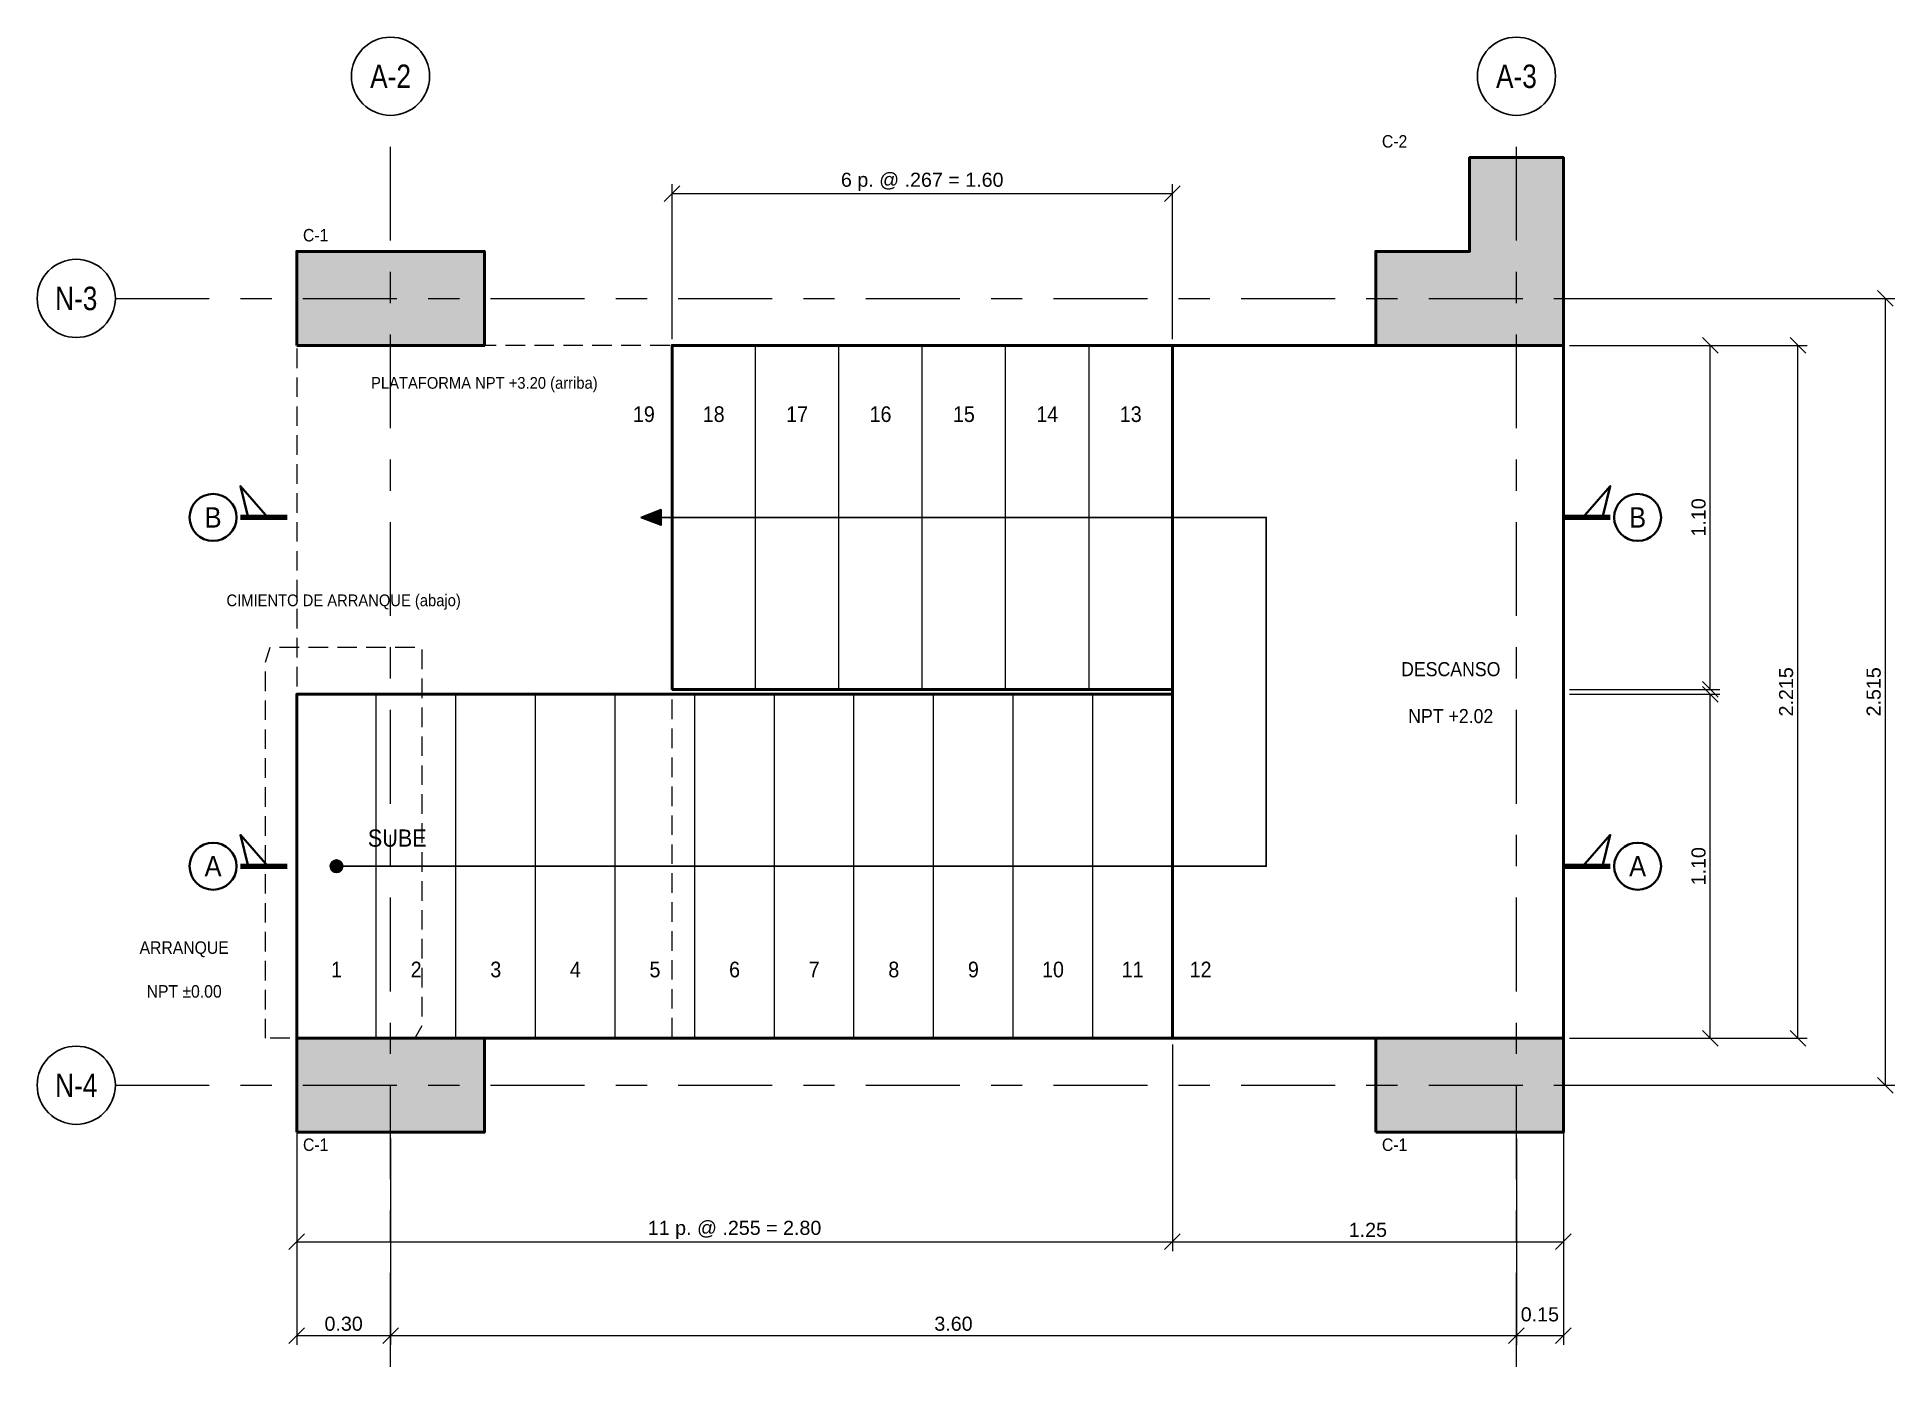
# Model space of a CAD drawing. Header units: metres. Extents: x 0 to 11, y -1 to 140.
# Drawn here: x 5.27 to 11.21, y -0.9 to 3.35 of the extents above; entities that cross this region are included whole.
import ezdxf
from ezdxf.enums import TextEntityAlignment as Align

# ---------------------------------------------------------------- set-up
doc = ezdxf.new("R2010")
doc.units = ezdxf.units.M
doc.linetypes.add('EJE25', pattern=[0.4375, 0.3, -0.05, 0.0375, -0.05])
for name, color, linetype, lineweight in [('E-COLUMNA', 7, 'Continuous', 50), ('E-COLUMNA-ACH', 252, 'Continuous', 0), ('E-CORTE', 7, 'Continuous', 50), ('E-COTA', 7, 'Continuous', 13), ('E-EJES', 1, 'Continuous', 18), ('E-EJES-ID', 7, 'Continuous', 25), ('E-OCULTO', 8, 'Continuous', 18), ('E-PROYECCION', 8, 'Continuous', 18), ('E-SECCION', 7, 'Continuous', 35), ('E-TEXTO', 7, 'Continuous', 18), ('E-TITULO', 7, 'Continuous', 35)]:
    doc.layers.add(name, color=color, linetype=linetype, lineweight=lineweight)
doc.layers.add('E-ESC-FLECHA', color=7, linetype='Continuous')
doc.layers.add('E-ESC-NUM', color=7, linetype='Continuous')
doc.styles.add('ARIAL', font='arial.ttf')
doc.dimstyles.new('COTA25', dxfattribs={"dimtxt": 0.045, "dimasz": 0.03, "dimexe": 0.03, "dimexo": 0.02, "dimgap": 0.015, "dimtad": 1, "dimzin": 0, "dimdsep": 46, "dimtxsty": 'ARIAL', "dimtsz": 0.025, "dimcen": 2.5, "dimclrd": 7, "dimclre": 7, "dimclrt": 7, "dimazin": 3, "dimtfac": 1, "dimtmove": 2, "dimatfit": 3, "dimlwd": 13, "dimlwe": 13})

msp = doc.modelspace()

# ---------------------------------------------------------------- texts
at = {"layer": 'E-EJES-ID', "style": 'ARIAL', "width": 0.8}
for s, p in [('A-2', (6.4, 3.225)), ('A-3', (10, 3.225)), ('N-3', (5.395, 2.515)), ('N-4', (5.395, 0))]:
    msp.add_text(s, height=0.075, dxfattribs=at).set_placement(p, align=Align.MIDDLE_CENTER)
at = {"layer": 'E-ESC-NUM', "style": 'ARIAL', "width": 0.9}
for s, p in [('19', (7.21, 2.145)), ('18', (7.4333, 2.145)), ('17', (7.7, 2.145)), ('16', (7.9667, 2.145)), ('15', (8.2333, 2.145)), ('14', (8.5, 2.145)), ('13', (8.7667, 2.145)), ('1', (6.2273, 0.37)), ('2', (6.4818, 0.37)), ('3', (6.7364, 0.37)), ('4', (6.9909, 0.37)), ('5', (7.2455, 0.37)), ('6', (7.5, 0.37)), ('7', (7.7545, 0.37)), ('8', (8.0091, 0.37)), ('9', (8.2636, 0.37)), ('10', (8.5182, 0.37)), ('11', (8.7727, 0.37)), ('12', (8.99, 0.37))]:
    msp.add_text(s, height=0.05, dxfattribs=at).set_placement(p, align=Align.MIDDLE_CENTER)
at = {"layer": 'E-SECCION', "style": 'ARIAL', "width": 0.9}
for s, p in [('B', (5.8325, 1.815)), ('B', (10.3875, 1.815)), ('A', (5.8325, 0.7)), ('A', (10.3875, 0.7))]:
    msp.add_text(s, height=0.065, dxfattribs=at).set_placement(p, align=Align.MIDDLE_CENTER)
at = {"layer": 'E-TEXTO', "style": 'ARIAL', "width": 0.9}
for s, p in [('C-2', (9.57, 2.985)), ('C-1', (6.12, 2.685))]:
    msp.add_text(s, height=0.04, dxfattribs=at).set_placement(p, align=Align.BOTTOM_LEFT)
for s, height, p in [('PLATAFORMA NPT +3.20 (arriba)', 0.0375, (6.7, 2.245)), ('DESCANSO', 0.045, (9.79, 1.33)), ('NPT +2.02', 0.045, (9.79, 1.18)), ('ARRANQUE', 0.04, (5.74, 0.44)), ('NPT ±0.00', 0.04, (5.74, 0.3))]:
    msp.add_text(s, height=height, dxfattribs=at).set_placement(p, align=Align.MIDDLE_CENTER)
msp.add_text('CIMIENTO DE ARRANQUE (abajo)', height=0.0375, dxfattribs=at).set_placement((6.25, 1.52), align=Align.BOTTOM_CENTER)
for p in [(6.12, -0.17), (9.57, -0.17)]:
    msp.add_text('C-1', height=0.04, dxfattribs=at).set_placement(p, align=Align.TOP_LEFT)
at = {"layer": 'E-TITULO', "style": 'ARIAL', "width": 0.9}
msp.add_text('SUBE', height=0.055, dxfattribs=at).set_placement((6.3273, 0.79), align=Align.MIDDLE_LEFT)

# ---------------------------------------------------------------- dimensions: what is measured, and where the dimension line sits
at = {"layer": 'E-COTA'}
for base, p1, p2, text in [((7.3, 2.85), (7.3, 2.365), (8.9, 2.365), '6 p. @ .267 = 1.60'), ((6.1, -0.5), (6.1, 0.15), (8.9, 0.15), '11 p. @ .255 = 2.80'), ((8.9, -0.5), (8.9, 0.15), (10.15, 0.15), '1.25')]:
    msp.add_linear_dim(base=base, p1=p1, p2=p2, text=text, dimstyle='COTA25', override={"dimdec": 2}, dxfattribs=at).render()
for base, p1, p2, override in [((11.18, 0), (10.15, 0), (10.15, 2.515), {"dimdec": 3}), ((10.62, 1.265), (10.15, 1.265), (10.15, 2.365), {"dimdec": 2}), ((10.9, 0.15), (10.15, 0.15), (10.15, 2.365), {"dimdec": 3}), ((10.62, 0.15), (10.15, 0.15), (10.15, 1.25), {"dimdec": 2})]:
    msp.add_linear_dim(base=base, p1=p1, p2=p2, angle=90, dimstyle='COTA25', override=override, dxfattribs=at).render()
for base, p1, p2 in [((6.1, -0.8), (6.1, -0.15), (6.4, -0.15)), ((6.4, -0.8), (6.4, -0.15), (10, -0.15)), ((10, -0.8), (10, -0.15), (10.15, -0.15))]:
    msp.add_linear_dim(base=base, p1=p1, p2=p2, dimstyle='COTA25', override={"dimdec": 2}, dxfattribs=at).render()

# ---------------------------------------------------------------- hatches: boundary and pattern name
at = {"layer": 'E-COLUMNA-ACH'}
for points in [[(9.55, 2.365), (9.55, 2.665), (9.85, 2.665), (9.85, 2.965), (10.15, 2.965), (10.15, 2.365)], [(6.1, 2.365), (6.1, 2.665), (6.7, 2.665), (6.7, 2.365)], [(6.1, -0.15), (6.1, 0.15), (6.7, 0.15), (6.7, -0.15)], [(9.55, -0.15), (9.55, 0.15), (10.15, 0.15), (10.15, -0.15)]]:
    msp.add_hatch(color=256, dxfattribs=at).paths.add_polyline_path(points)
at = {"layer": 'E-ESC-FLECHA'}
msp.add_hatch(color=7, dxfattribs=at).paths.add_polyline_path([(7.2, 1.815), (7.265, 1.79), (7.265, 1.84)])
h = msp.add_hatch(color=256, dxfattribs=at)
edge = h.paths.add_edge_path()
edge.add_arc((6.2273, 0.7), 0.02, 0, 360)

# ---------------------------------------------------------------- linework, layer by layer
at = {"layer": 'E-COLUMNA'}
for points in [[(9.55, 2.365), (9.55, 2.665), (9.85, 2.665), (9.85, 2.965), (10.15, 2.965), (10.15, 2.365)], [(6.1, 2.365), (6.1, 2.665), (6.7, 2.665), (6.7, 2.365)], [(6.1, -0.15), (6.1, 0.15), (6.7, 0.15), (6.7, -0.15)], [(9.55, -0.15), (9.55, 0.15), (10.15, 0.15), (10.15, -0.15)]]:
    msp.add_lwpolyline(points, close=True, dxfattribs=at)
at = {"layer": 'E-CORTE'}
for points in [[(7.3, 1.265), (8.9, 1.265), (8.9, 2.365), (7.3, 2.365)], [(8.9, 0.15), (10.15, 0.15), (10.15, 2.365), (8.9, 2.365)], [(6.1, 0.15), (8.9, 0.15), (8.9, 1.25), (6.1, 1.25)]]:
    msp.add_lwpolyline(points, close=True, dxfattribs=at)
at = {"layer": 'E-EJES', "linetype": 'EJE25'}
for p, q in [((6.4, -0.9), (6.4, 3.1)), ((10, -0.9), (10, 3.1)), ((5.52, 2.515), (11.12, 2.515)), ((5.52, 0), (11.12, 0))]:
    msp.add_line(p, q, dxfattribs=at)
at = {"layer": 'E-EJES-ID'}
for centre in [(6.4, 3.225), (10, 3.225), (5.395, 2.515), (5.395, 0)]:
    msp.add_circle(centre, 0.125, dxfattribs=at)
at = {"layer": 'E-ESC-FLECHA'}
msp.add_lwpolyline([(6.2273, 0.7), (9.2, 0.7), (9.2, 1.815), (7.2, 1.815)], dxfattribs=at)
msp.add_lwpolyline([(7.2, 1.815), (7.265, 1.79), (7.265, 1.84)], close=True, dxfattribs=at)
msp.add_circle((6.2273, 0.7), 0.02, dxfattribs=at)
at = {"layer": 'E-OCULTO'}
for p, q in [((6.1, 2.355), (6.1, 2.2925)), ((6.1825, 2.365), (6.12, 2.365)), ((6.275, 2.365), (6.2125, 2.365)), ((6.3675, 2.365), (6.305, 2.365)), ((6.46, 2.365), (6.3975, 2.365)), ((6.5525, 2.365), (6.49, 2.365)), ((6.645, 2.365), (6.5825, 2.365)), ((6.7375, 2.365), (6.675, 2.365)), ((6.83, 2.365), (6.7675, 2.365)), ((6.9225, 2.365), (6.86, 2.365)), ((7.015, 2.365), (6.9525, 2.365)), ((7.1075, 2.365), (7.045, 2.365)), ((7.2, 2.365), (7.1375, 2.365)), ((7.2925, 2.365), (7.23, 2.365)), ((7.3, 2.28), (7.3, 2.3425)), ((6.1, 2.2625), (6.1, 2.2)), ((7.3, 2.1875), (7.3, 2.25)), ((6.1, 2.17), (6.1, 2.1075)), ((7.3, 2.095), (7.3, 2.1575)), ((6.1, 2.0775), (6.1, 2.015)), ((7.3, 2.0025), (7.3, 2.065)), ((6.1, 1.985), (6.1, 1.9225)), ((7.3, 1.91), (7.3, 1.9725)), ((6.1, 1.8925), (6.1, 1.83)), ((7.3, 1.8175), (7.3, 1.88)), ((6.1, 1.8), (6.1, 1.7375)), ((7.3, 1.725), (7.3, 1.7875)), ((6.1, 1.7075), (6.1, 1.645)), ((7.3, 1.6325), (7.3, 1.695)), ((6.1, 1.615), (6.1, 1.5525)), ((7.3, 1.54), (7.3, 1.6025)), ((6.1, 1.5225), (6.1, 1.46)), ((7.3, 1.4475), (7.3, 1.51)), ((6.1, 1.43), (6.1, 1.3675)), ((6, 1.3525), (6.015, 1.4)), ((6.045, 1.4), (6.1075, 1.4)), ((6.1375, 1.4), (6.2, 1.4)), ((6.23, 1.4), (6.2925, 1.4)), ((6.3225, 1.4), (6.385, 1.4)), ((6.415, 1.4), (6.4775, 1.4)), ((6.5, 1.3925), (6.5, 1.33)), ((7.3, 1.355), (7.3, 1.4175)), ((6, 1.26), (6, 1.3225)), ((6.1, 1.3375), (6.1, 1.275)), ((7.3, 1.2625), (7.3, 1.325)), ((6.5, 1.3), (6.5, 1.2375)), ((6, 1.1675), (6, 1.23)), ((6.1, 1.245), (6.1, 1.1825)), ((6.5, 1.2075), (6.5, 1.145)), ((7.3, 1.17), (7.3, 1.2325)), ((6, 1.075), (6, 1.1375)), ((6.1, 1.1525), (6.1, 1.09)), ((7.3, 1.0775), (7.3, 1.14)), ((6.5, 1.115), (6.5, 1.0525)), ((6, 0.9825), (6, 1.045)), ((6.1, 1.06), (6.1, 0.9975)), ((6.5, 1.0225), (6.5, 0.96)), ((7.3, 0.985), (7.3, 1.0475)), ((6, 0.89), (6, 0.9525)), ((6.1, 0.9675), (6.1, 0.905)), ((7.3, 0.8925), (7.3, 0.955)), ((6.5, 0.93), (6.5, 0.8675)), ((6, 0.7975), (6, 0.86)), ((6.1, 0.875), (6.1, 0.8125)), ((6.5, 0.8375), (6.5, 0.775)), ((7.3, 0.8), (7.3, 0.8625)), ((6.1, 0.7825), (6.1, 0.72)), ((6, 0.705), (6, 0.7675)), ((6.5, 0.745), (6.5, 0.6825)), ((7.3, 0.7075), (7.3, 0.77)), ((6, 0.6125), (6, 0.675)), ((6.1, 0.69), (6.1, 0.6275)), ((7.3, 0.615), (7.3, 0.6775)), ((6.1, 0.5975), (6.1, 0.535)), ((6.5, 0.6525), (6.5, 0.59)), ((6, 0.52), (6, 0.5825)), ((6.5, 0.56), (6.5, 0.4975)), ((7.3, 0.5225), (7.3, 0.585)), ((6, 0.4275), (6, 0.49)), ((6.1, 0.505), (6.1, 0.4425)), ((7.3, 0.43), (7.3, 0.4925)), ((6.5, 0.4675), (6.5, 0.405)), ((6, 0.335), (6, 0.3975)), ((6.1, 0.4125), (6.1, 0.35)), ((6.5, 0.375), (6.5, 0.3125)), ((7.3, 0.3375), (7.3, 0.4)), ((6, 0.2425), (6, 0.305)), ((6.1, 0.32), (6.1, 0.2575)), ((7.3, 0.245), (7.3, 0.3075)), ((6.5, 0.2825), (6.5, 0.22)), ((6, 0.15), (6, 0.2125)), ((6.1, 0.2275), (6.1, 0.165)), ((6.5, 0.19), (6.4775, 0.15)), ((7.3, 0.1525), (7.3, 0.215)), ((6.0775, 0.15), (6.015, 0.15)), ((6.1, 0.15), (6.1625, 0.15)), ((6.17, 0.15), (6.1075, 0.15)), ((6.1925, 0.15), (6.255, 0.15)), ((6.2625, 0.15), (6.2, 0.15)), ((6.285, 0.15), (6.3475, 0.15)), ((6.355, 0.15), (6.2925, 0.15)), ((6.3775, 0.15), (6.44, 0.15)), ((6.4475, 0.15), (6.385, 0.15)), ((6.47, 0.15), (6.5325, 0.15)), ((6.5625, 0.15), (6.625, 0.15)), ((6.655, 0.15), (6.7175, 0.15)), ((6.7475, 0.15), (6.81, 0.15)), ((6.84, 0.15), (6.9025, 0.15)), ((6.9325, 0.15), (6.995, 0.15)), ((7.025, 0.15), (7.0875, 0.15)), ((7.1175, 0.15), (7.18, 0.15)), ((7.21, 0.15), (7.2725, 0.15))]:
    msp.add_line(p, q, dxfattribs=at)
at = {"layer": 'E-PROYECCION'}
for p, q in [((7.3, 1.265), (7.3, 2.365)), ((7.5667, 1.265), (7.5667, 2.365)), ((7.8333, 1.265), (7.8333, 2.365)), ((8.1, 1.265), (8.1, 2.365)), ((8.3667, 1.265), (8.3667, 2.365)), ((8.6333, 1.265), (8.6333, 2.365)), ((8.9, 1.265), (8.9, 2.365)), ((6.1, 0.15), (6.1, 1.25)), ((6.3545, 0.15), (6.3545, 1.25)), ((6.6091, 0.15), (6.6091, 1.25)), ((6.8636, 0.15), (6.8636, 1.25)), ((7.1182, 0.15), (7.1182, 1.25)), ((7.3727, 0.15), (7.3727, 1.25)), ((7.6273, 0.15), (7.6273, 1.25)), ((7.8818, 0.15), (7.8818, 1.25)), ((8.1364, 0.15), (8.1364, 1.25)), ((8.3909, 0.15), (8.3909, 1.25)), ((8.6455, 0.15), (8.6455, 1.25)), ((8.9, 0.15), (8.9, 1.25))]:
    msp.add_line(p, q, dxfattribs=at)
at = {"layer": 'E-SECCION'}
for points in [[(5.945, 1.815), (5.92, 1.915), (6.0075, 1.815)], [(10.275, 1.815), (10.3, 1.915), (10.2125, 1.815)], [(5.945, 0.7), (5.92, 0.8), (6.0075, 0.7)], [(10.275, 0.7), (10.3, 0.8), (10.2125, 0.7)]]:
    msp.add_lwpolyline(points, dxfattribs=at)
at = {"layer": 'E-SECCION', "const_width": 0.0175}
for points in [[(5.92, 1.815), (6.07, 1.815)], [(10.3, 1.815), (10.15, 1.815)], [(5.92, 0.7), (6.07, 0.7)], [(10.3, 0.7), (10.15, 0.7)]]:
    msp.add_lwpolyline(points, dxfattribs=at)
at = {"layer": 'E-SECCION'}
for centre in [(5.8325, 1.815), (10.3875, 1.815), (5.8325, 0.7), (10.3875, 0.7)]:
    msp.add_circle(centre, 0.075, dxfattribs=at)

msp.set_redraw_order([(e.dxf.handle, doc.entitydb.next_handle()) for e in msp.query("TEXT MTEXT ATTDEF DIMENSION ARC_DIMENSION")])  # texts and dimensions are drawn at this point

doc.saveas('drawing.dxf')
